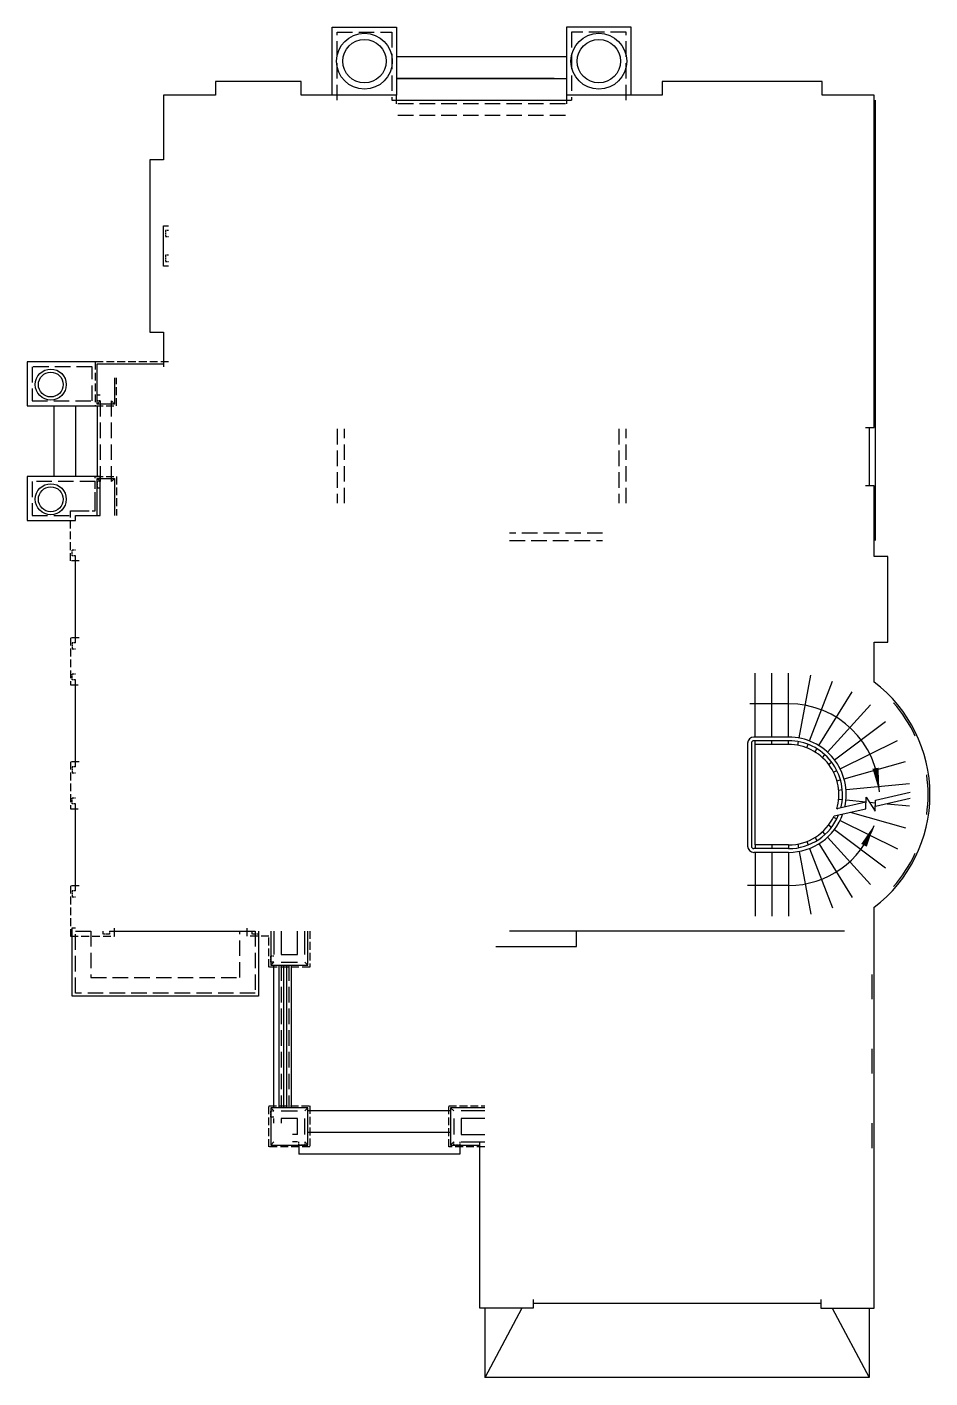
# Model space of a CAD drawing. Extents: x -34815 to 81416, y -425322 to 67478.
# Drawn here: x -34815 to -20255, y -36810 to -15023 of the extents above; entities that cross this region are included whole.
import ezdxf

# ---------------------------------------------------------------- set-up
doc = ezdxf.new("R2010")
doc.units = 0
doc.header["$LTSCALE"] = 1000
doc.header["$MEASUREMENT"] = 0
doc.linetypes.add('DASH', pattern=[0.35, 0.25, -0.1])

msp = doc.modelspace()

# ---------------------------------------------------------------- linework, layer by layer
for p, q in [((-26115, -15503), (-28855, -15503)), ((-26315, -15853), (-28855, -15853)), ((-28855, -15853), (-26115, -15853)), ((-28935, -16203), (-26035, -16203)), ((-21135, -23303), (-21135, -16203)), ((-33685, -20423), (-34815, -20423)), ((-34815, -20423), (-34815, -21133)), ((-34815, -21133), (-33685, -21133)), ((-34385, -21133), (-34385, -22273)), ((-34035, -21133), (-34035, -22273)), ((-33685, -21133), (-33685, -22273)), ((-21235, -21483), (-21235, -22423)), ((-23075, -26473), (-23075, -25443)), ((-22805, -26473), (-22805, -25443)), ((-22535, -26473), (-22535, -25443)), ((-22535, -26473), (-22535, -25443)), ((-22364, -26488), (-22175, -25476)), ((-22199, -26535), (-21827, -25575)), ((-22046, -26612), (-21509, -25745)), ((-22535, -25937), (-23162, -25937)), ((-21909, -26715), (-21215, -25954)), ((-21793, -26842), (-20971, -26221)), ((-23195, -26573), (-23195, -28233)), ((-23135, -26573), (-23135, -28233)), ((-22535, -26473), (-23095, -26473)), ((-22535, -26533), (-23095, -26533)), ((-23075, -26593), (-23075, -26533)), ((-22805, -26593), (-22805, -26533)), ((-22535, -26593), (-22535, -26533)), ((-22535, -26593), (-22535, -26533)), ((-22386, -26606), (-22375, -26547)), ((-21703, -26988), (-20781, -26529)), ((-22535, -26593), (-23075, -26593)), ((-23075, -28213), (-23075, -26593)), ((-22243, -26647), (-22221, -26591)), ((-22109, -26714), (-22077, -26663)), ((-21990, -26804), (-21949, -26760)), ((-21889, -26914), (-21841, -26878)), ((-21810, -27042), (-21756, -27015)), ((-21641, -27148), (-20650, -26866)), ((-21756, -27181), (-21698, -27165)), ((-21609, -27317), (-20584, -27222)), ((-21729, -27328), (-21669, -27322)), ((-21756, -27624), (-21739, -27629)), ((-21729, -27477), (-21669, -27483)), ((-21609, -27488), (-21288, -27518)), ((-21232, -27523), (-21134, -27532)), ((-20946, -27550), (-20584, -27583)), ((-21810, -27764), (-21756, -27790)), ((-21703, -27817), (-20781, -28276)), ((-21540, -27686), (-20650, -27939)), ((-22109, -28091), (-22077, -28142)), ((-21990, -28001), (-21949, -28046)), ((-21909, -28090), (-21215, -28851)), ((-21889, -27891), (-21841, -27927)), ((-21793, -27963), (-20971, -28584)), ((-22535, -28273), (-23095, -28273)), ((-23075, -28213), (-23075, -28273)), ((-22535, -28213), (-23075, -28213)), ((-22805, -28213), (-22805, -28273)), ((-22535, -28213), (-22535, -28273)), ((-22386, -28199), (-22375, -28258)), ((-22364, -28317), (-22175, -29329)), ((-22243, -28158), (-22221, -28214)), ((-22199, -28270), (-21827, -29230)), ((-22046, -28193), (-21509, -29061)), ((-22535, -28333), (-23095, -28333)), ((-23075, -28333), (-23075, -29363)), ((-22805, -28333), (-22805, -29363)), ((-22535, -28333), (-22535, -29363)), ((-22535, -28867), (-23198, -28867)), ((-33486, -29603), (-31186, -29603)), ((-25955, -29853), (-25955, -29603)), ((-27255, -29853), (-25955, -29853)), ((-30835, -32453), (-30835, -30153)), ((-30755, -30153), (-30755, -32453)), ((-30680, -30153), (-30680, -32453)), ((-30630, -30153), (-30630, -32453)), ((-30555, -30153), (-30555, -32453)), ((-27985, -32503), (-30285, -32503)), ((-27985, -32853), (-30285, -32853)), ((-30435, -33053), (-30435, -33203)), ((-27835, -33053), (-27835, -33203)), ((-27835, -33203), (-30435, -33203)), ((-26838, -35683), (-27435, -36810)), ((-26655, -35603), (-22015, -35603)), ((-21833, -35683), (-21235, -36803))]:
    msp.add_line(p, q)
at = {"linetype": 'DASH'}
for p, q in [((-33635, -21053), (-33635, -22353)), ((-33455, -22353), (-33455, -21053)), ((-25535, -23183), (-27035, -23183)), ((-27035, -23303), (-25535, -23303)), ((-30715, -30153), (-30715, -32453)), ((-30595, -30153), (-30595, -32453))]:
    msp.add_line(p, q, dxfattribs=at)
for points in [[(-29895, -16123), (-29895, -15023), (-28855, -15023), (-28855, -16123)], [(-25075, -16123), (-25075, -15023), (-26115, -15023), (-26115, -16123)], [(-28855, -16263), (-28855, -16123), (-30395, -16123), (-30395, -15903), (-31775, -15903), (-31775, -16123), (-32615, -16123), (-32615, -17162), (-32835, -17162), (-32835, -19942), (-32615, -19942), (-32615, -20503)], [(-21295, -21483), (-21155, -21483), (-21155, -16123), (-21996, -16123), (-21996, -15903), (-24576, -15903), (-24576, -16123), (-26115, -16123), (-26115, -16263)], [(-32535, -18877), (-32535, -18877), (-32535, -18877), (-32616, -18877), (-32616, -18227), (-32616, -18227), (-32535, -18227)], [(-33405, -20683), (-33405, -21103), (-33685, -21103), (-33685, -20453), (-32615, -20453)], [(-33635, -21053), (-33685, -21103)], [(-33455, -21053), (-33405, -21103)], [(-34035, -22983), (-34035, -22903), (-33635, -22903), (-33635, -22273), (-34815, -22273), (-34815, -22983), (-34035, -22983)], [(-33685, -22903), (-33685, -22303), (-33405, -22303), (-33405, -22903)], [(-33635, -22353), (-33685, -22303)], [(-33455, -22353), (-33405, -22303)], [(-34035, -24953), (-34035, -23553)], [(-34035, -26952), (-34035, -25552)], [(-21802, -27746), (-21292, -27629), (-21285, -27442), (-21139, -27668), (-21132, -27490), (-20576, -27362)], [(-34035, -28952), (-34035, -27552)], [(-21288, -27526), (-21759, -27634)], [(-20576, -27465), (-21136, -27593)], [(-31085, -29603), (-31085, -30653), (-34085, -30653), (-34085, -29553), (-34035, -29553)], [(-30885, -29603), (-30885, -30153), (-30285, -30153), (-30285, -29603)], [(-30835, -29603), (-30835, -29983)], [(-30715, -29603), (-30715, -29983), (-30455, -29983), (-30455, -29603)], [(-30335, -29983), (-30335, -29603)], [(-21636, -29603), (-27035, -29603)], [(-30835, -30103), (-30885, -30153)], [(-30715, -30103), (-30455, -30103)], [(-30335, -30103), (-30285, -30153)], [(-21185, -30702), (-21185, -30302)], [(-21185, -31902), (-21185, -31502)], [(-30835, -32503), (-30885, -32453)], [(-30335, -32503), (-30285, -32453)], [(-27435, -32453), (-27985, -32453), (-27985, -33053), (-27515, -33053)], [(-27935, -32503), (-27985, -32453)], [(-30835, -32702), (-30835, -32623)], [(-30715, -32503), (-30455, -32503)], [(-30455, -32623), (-30715, -32623), (-30715, -32702)], [(-30455, -32883), (-30455, -32623)], [(-30335, -32883), (-30335, -32623)], [(-27935, -32623), (-27935, -32883)], [(-27435, -32503), (-27815, -32503)], [(-27435, -32623), (-27815, -32623), (-27815, -32883), (-27435, -32883)], [(-30455, -32883), (-30535, -32883)], [(-21185, -33102), (-21185, -32702)], [(-30835, -33003), (-30885, -33053)], [(-30455, -33003), (-30535, -33003)], [(-30335, -33003), (-30285, -33053)], [(-27935, -33003), (-27985, -33053)], [(-27815, -33003), (-27435, -33003)], [(-26655, -35543), (-26655, -35683), (-27515, -35683), (-27515, -33003)], [(-21235, -35683), (-21235, -36803), (-27435, -36803)], [(-27435, -35683), (-27435, -36803)]]:
    msp.add_lwpolyline(points)
for points in [[(-29815, -16203), (-29815, -15103), (-28935, -15103), (-28935, -16203)], [(-25155, -16203), (-25155, -15103), (-26035, -15103), (-26035, -16203)], [(-26135, -16263), (-28835, -16263)], [(-28835, -16443), (-26135, -16443)], [(-29815, -21503), (-29815, -22703)], [(-29695, -22703), (-29695, -21503)], [(-25275, -21503), (-25275, -22703)], [(-25155, -22703), (-25155, -21503)], [(-31135, -29603), (-31135, -30603), (-34035, -30603), (-34035, -29603), (-33785, -29603), (-33785, -30353), (-31385, -30353), (-31385, -29603), (-31135, -29603)]]:
    msp.add_lwpolyline(points, dxfattribs=at)
at = {"linetype": 'DASH', "ltscale": 0.1}
for points in [[(-32535, -18302), (-32585, -18302), (-32585, -18402), (-32535, -18402)], [(-32535, -18702), (-32585, -18702), (-32585, -18802), (-32535, -18802)], [(-33635, -21053), (-33685, -21053), (-33685, -20953), (-33635, -20953)], [(-33635, -22353), (-33685, -22353), (-33685, -22453), (-33635, -22453)], [(-34035, -23553), (-34085, -23553), (-34085, -23453), (-34035, -23453)], [(-34035, -24953), (-34085, -24953), (-34085, -25053), (-34035, -25053)], [(-34035, -25552), (-34085, -25552), (-34085, -25452), (-34035, -25452)], [(-34035, -26952), (-34085, -26952), (-34085, -27052), (-34035, -27052)], [(-34035, -27552), (-34085, -27552), (-34085, -27452), (-34035, -27452)], [(-34035, -28952), (-34085, -28952), (-34085, -29052), (-34035, -29052)], [(-33485, -29603), (-33485, -29653), (-33585, -29653), (-33585, -29603)], [(-31085, -29603), (-31085, -29653), (-31185, -29653), (-31185, -29603)], [(-30835, -30103), (-30885, -30103), (-30885, -30003), (-30835, -30003)], [(-30835, -32603), (-30885, -32603), (-30885, -32503), (-30835, -32503)], [(-30335, -33003), (-30335, -33053), (-30435, -33053), (-30435, -33003)], [(-27835, -33003), (-27835, -33053), (-27935, -33053), (-27935, -33003)]]:
    msp.add_lwpolyline(points, dxfattribs=at)
at = {"linetype": 'DASH', "ltscale": 0.5}
for points in [[(-32535, -20423), (-33715, -20423), (-33715, -21133), (-33375, -21133), (-33375, -20683)], [(-33975, -23633), (-34115, -23633), (-34115, -22823), (-33715, -22823), (-33715, -22273), (-33375, -22273), (-33375, -22903)], [(-33975, -24873), (-34115, -24873), (-34115, -25632), (-33975, -25632)], [(-33975, -26872), (-34115, -26872), (-34115, -27632), (-33975, -27632)], [(-33975, -28872), (-34115, -28872), (-34115, -29683), (-33406, -29683), (-33406, -29543)], [(-30255, -29603), (-30255, -30183), (-30915, -30183), (-30915, -29683), (-31266, -29683), (-31266, -29543)], [(-27435, -33083), (-28015, -33083), (-28015, -32423), (-27435, -32423)]]:
    msp.add_lwpolyline(points, dxfattribs=at)
at = {"linetype": 'DASH'}
for points in [[(-33765, -21053), (-33765, -20503), (-34735, -20503), (-34735, -21053)], [(-34115, -22903), (-34115, -22823), (-33715, -22823), (-33715, -22353), (-34735, -22353), (-34735, -22903)]]:
    msp.add_lwpolyline(points, close=True, dxfattribs=at)
for points, format in [([(-22015, -35543), (-22015, -35683), (-21155, -35683), (-21155, -29218, 0.495928), (-21155, -25588), (-21155, -24943), (-20935, -24943), (-20935, -23563), (-21155, -23563), (-21155, -22423), (-21295, -22423)], "xyb"), ([(-21133, -26977, 0, 0, 0), (-21133, -26977, 100, 0, 0), (-21071, -27355, 0, 0, 0)], "xyseb"), ([(-21319, -28219, 0, 0, 0), (-21319, -28219, 100, 0, 0), (-21157, -27899, 0, 0, 0)], "xyseb")]:
    msp.add_lwpolyline(points, format=format)
at = {"linetype": 'DASH', "ltscale": 0.5}
msp.add_lwpolyline([(-30255, -33083), (-30915, -33083), (-30915, -32423), (-30255, -32423)], close=True, dxfattribs=at)
msp.add_lwpolyline([(-30285, -32453), (-30885, -32453), (-30885, -33053), (-30285, -33053)], close=True)
for centre, radius in [((-29375, -15574), 450), ((-29375, -15574), 350), ((-25595, -15574), 450), ((-25595, -15574), 350), ((-34432, -20789), 250), ((-34432, -20789), 200), ((-34432, -22639), 250), ((-34432, -22639), 200)]:
    msp.add_circle(centre, radius)
for centre, radius, start, end in [((-22535, -27403), 2250, 24.813, 41.1832), ((-22535, -27402), 1465, 1.8582, 90), ((-23095, -26573), 100, 90, 180), ((-23095, -26573), 40, 90, 180), ((-22535, -27403), 930, 347.5297, 90), ((-22535, -27403), 870, 345.6396, 90), ((-22535, -27403), 810, 343.4289, 90), ((-22535, -27403), 2250, 351.8143, 8.1846), ((-22535, -27403), 930, 270, 340.4877), ((-22535, -27403), 870, 270, 337.9406), ((-22535, -27403), 810, 270, 334.9145), ((-22535, -27402), 1465, 270, 340.1848), ((-23095, -28233), 100, 180, 270), ((-23095, -28233), 40, 180, 270), ((-22535, -27403), 2250, 318.8168, 335.187)]:
    msp.add_arc(centre, radius, start, end)

doc.saveas('drawing.dxf')
